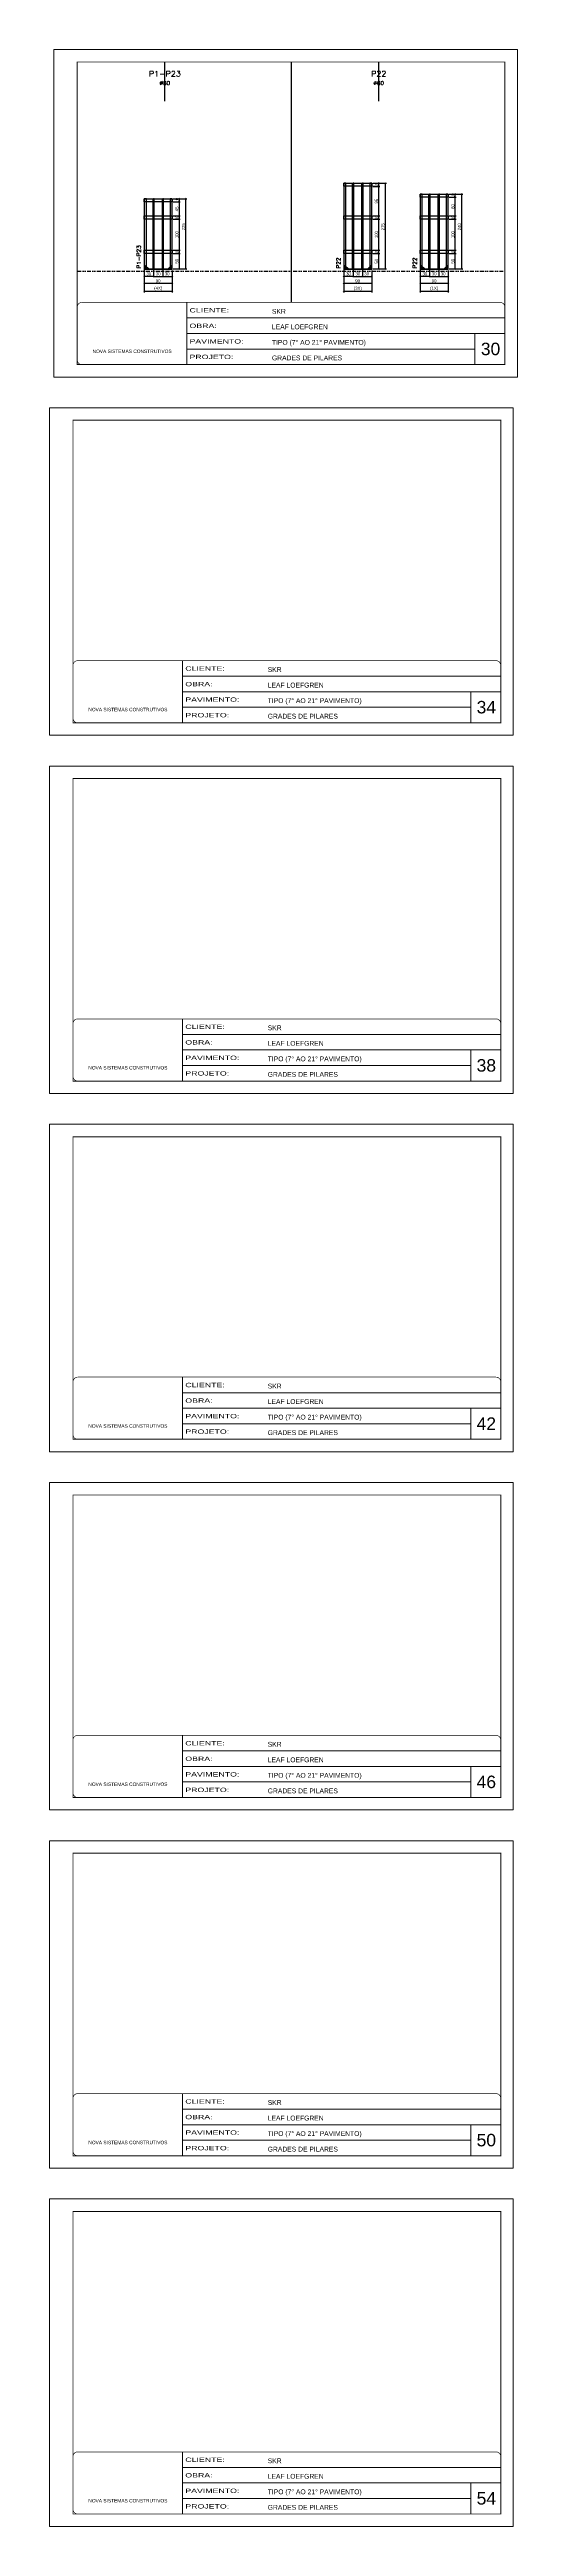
# Model space of a CAD drawing. Extents: x 14400 to 27878, y -21631 to 6985.
# Drawn here: x 15998 to 17497, y -8997 to -1055 of the extents above; entities that cross this region are included whole.
import ezdxf
from ezdxf.enums import TextEntityAlignment as Align

# ---------------------------------------------------------------- set-up
doc = ezdxf.new("R2010")
doc.units = 0
for name, pattern in [('CONTINUO', [0]), ('DASHED', [0.75, 0.5, -0.25]), ('DIVIDE2', [0.625, 0.25, -0.125, 0, -0.125, 0, -0.125]), ('HIDDEN', [0.375, 0.25, -0.125])]:
    doc.linetypes.add(name, pattern=pattern)
for name, color, linetype, lineweight in [('CARIMBO', 255, 'Continuous', 9), ('Folhas', 255, 'Continuous', 9), ('Madeira', 126, 'Continuous', 18), ('Sarr 2.2x7', 40, 'Continuous', 9), ('SARRAFO DE PRESSAO', 251, 'DASHED', 9), ('Texto Seção', 7, 'Continuous', 15)]:
    doc.layers.add(name, color=color, linetype=linetype, lineweight=lineweight)
for name, color, linetype in [('COTA', 241, 'Continuous'), ('Nível', 160, 'Continuous'), ('SARR_2.2x10', 60, 'Continuous'), ('SARR_3.5x7', 81, 'Continuous'), ('SARR_7x7', 40, 'Continuous'), ('Texto de Titulo', 7, 'Continuous'), ('Texto Qtd Sarr', 242, 'Continuous')]:
    doc.layers.add(name, color=color, linetype=linetype)
doc.styles.add('ARIAL', font='arial.ttf')
doc.styles.add('COTA TECNICA', font='techl___.ttf', dxfattribs={"height": 10})
doc.styles.add('REGUA-120', font='ROMANS.shx', dxfattribs={"height": 15})
doc.styles.add('ROMANS', font='romans.shx')
doc.styles.add('Tecnologia', font='')
doc.styles.get('Tecnologia').set_extended_font_data('Forgotten Futurist')
doc.dimstyles.new('PAINEL', dxfattribs={"dimtxt": 10, "dimasz": 3, "dimexe": 3, "dimexo": 3, "dimgap": 3, "dimtad": 1, "dimdec": 1, "dimzin": 12, "dimdsep": 46, "dimtxsty": 'COTA TECNICA', "dimblk1": 'OBLIQUE', "dimblk2": 'OBLIQUE', "dimsah": 1, "dimcen": 0.9, "dimclrd": 4, "dimclre": 4, "dimclrt": 240, "dimadec": 1, "dimazin": 3, "dimtfac": 1, "dimtdec": 1, "dimtmove": 0, "dimatfit": 3, "dimfxl": 1, "dimtolj": 1, "dimtzin": 12, "dimarcsym": 0})

# ---------------------------------------------------------------- blocks, each defined once
blk = doc.blocks.new('9999999999')
at = {"color": 30, "linetype": 'CONTINUO'}
for p, q in [((98564.6, 34230.2), (98564.6, 34429.4)), ((98564.6, 34379.6), (99584, 34379.6)), ((98564.6, 34329.8), (99488, 34329.8)), ((99584, 34329.8), (99488, 34329.8)), ((99488, 34329.8), (99488, 34230.2)), ((98564.6, 34280), (99488, 34280))]:
    blk.add_line(p, q, dxfattribs=at)
at = {"color": 30, "linetype": 'CONTINUO', "const_width": 2}
blk.add_lwpolyline([(99584, 34230.2), (99584, 34414.4, 0.414214), (99569, 34429.4), (98229, 34429.4, 0.414214), (98214, 34414.4), (98214, 34245.2, 0.414214), (98229, 34230.2), (99584, 34230.2)], format="xyb", dxfattribs=at)
at = {"layer": 'Folhas'}
blk.add_lwpolyline([(98139, 34190.2), (99624, 34190.2), (99624, 35240.2), (98139, 35240.2)], close=True, dxfattribs=at)
at = {"layer": 'Folhas', "color": 30, "const_width": 3}
blk.add_lwpolyline([(98214, 34230.2), (99584, 34230.2), (99584, 35200.2), (98214, 35200.2)], close=True, dxfattribs=at)
at = {"color": 7, "linetype": 'Continuous', "ltscale": 5, "style": 'ARIAL'}
for s, height, p in [('SKR', 15.48, (98837.7, 34393.1)), ('TIPO (7° AO 21° PAVIMENTO)', 15.483, (98837.7, 34293.5)), ('LEAF LOEFGREN', 15.483, (98837.7, 34343.3)), ('NOVA SISTEMAS CONSTRUTIVOS', 11.059, (98263.2, 34267.2)), ('GRADES DE PILARES', 15.483, (98837.7, 34243.7))]:
    blk.add_text(s, height=height, dxfattribs=at).set_placement(p)
at = {"layer": 'Folhas', "color": 7, "style": 'Tecnologia', "width": 1.5}
for s, p in [('CLIENTE:', (98573.7, 34397.2)), ('OBRA:', (98573.7, 34347.3)), ('PAVIMENTO:', (98573.7, 34297.5)), ('PROJETO:', (98573.7, 34247.7))]:
    blk.add_text(s, height=14, dxfattribs=at).set_placement(p)
blk = doc.blocks.new('_Oblique')
at = {"color": 0, "linetype": 'ByBlock', "lineweight": -2}
blk.add_line((-0.5, -0.5), (0.5, 0.5), dxfattribs=at)
blk = doc.blocks.new('*D7386')
at = {"layer": 'COTA', "color": 4, "lineweight": -2, "transparency": 16777216}
for p, q in [((16301.5, -1777), (16301.5, -1808.2)), ((16391.5, -1805.2), (16301.5, -1805.2)), ((16391.5, -1777), (16391.5, -1808.2))]:
    blk.add_line(p, q, dxfattribs=at)
at = {"layer": 'Defpoints', "color": 0, "transparency": 16777216}
for p in [(16301.5, -1774), (16301.5, -1805.2), (16391.5, -1774)]:
    blk.add_point(p, dxfattribs=at)
at = {"layer": 'COTA', "color": 4, "lineweight": -2, "transparency": 16777216, "xscale": 3, "yscale": 3, "zscale": 3, "rotation": 180}
blk.add_blockref('_Oblique', (16301.5, -1805.2), dxfattribs=at)
at = {"layer": 'COTA', "color": 4, "lineweight": -2, "transparency": 16777216, "xscale": 3, "yscale": 3, "zscale": 3}
blk.add_blockref('_Oblique', (16391.5, -1805.2), dxfattribs=at)
at = {"layer": 'COTA', "color": 240, "transparency": 16777216, "insert": (16346, -1797.1), "char_height": 10, "attachment_point": 5, "style": 'COTA TECNICA'}
blk.add_mtext('\\A1;90', dxfattribs=at)
blk = doc.blocks.new('*D7387')
at = {"layer": 'COTA', "color": 4, "lineweight": -2, "transparency": 16777216}
for p, q in [((16301.5, -1761.8), (16301.5, -1785.5)), ((16331.5, -1782.5), (16301.5, -1782.5)), ((16331.5, -1761.8), (16331.5, -1785.5))]:
    blk.add_line(p, q, dxfattribs=at)
at = {"layer": 'Defpoints', "color": 0, "transparency": 16777216}
for p in [(16301.5, -1758.8), (16301.5, -1782.5), (16331.5, -1758.8)]:
    blk.add_point(p, dxfattribs=at)
at = {"layer": 'COTA', "color": 4, "lineweight": -2, "transparency": 16777216, "xscale": 3, "yscale": 3, "zscale": 3, "rotation": 180}
blk.add_blockref('_Oblique', (16301.5, -1782.5), dxfattribs=at)
at = {"layer": 'COTA', "color": 4, "lineweight": -2, "transparency": 16777216, "xscale": 3, "yscale": 3, "zscale": 3}
blk.add_blockref('_Oblique', (16331.5, -1782.5), dxfattribs=at)
at = {"layer": 'COTA', "color": 240, "transparency": 16777216, "insert": (16316.5, -1774.3), "char_height": 10, "attachment_point": 5, "style": 'COTA TECNICA'}
blk.add_mtext('\\A1;30', dxfattribs=at)
blk = doc.blocks.new('*D7388')
at = {"layer": 'COTA', "color": 4, "lineweight": -2, "transparency": 16777216}
for p, q in [((16361.5, -1761.8), (16361.5, -1785.5)), ((16361.5, -1782.5), (16391.5, -1782.5)), ((16391.5, -1764), (16391.5, -1785.5))]:
    blk.add_line(p, q, dxfattribs=at)
at = {"layer": 'Defpoints', "color": 0, "transparency": 16777216}
for p in [(16361.5, -1758.8), (16391.5, -1761), (16391.5, -1782.5)]:
    blk.add_point(p, dxfattribs=at)
at = {"layer": 'COTA', "color": 4, "lineweight": -2, "transparency": 16777216, "xscale": 3, "yscale": 3, "zscale": 3, "rotation": 180}
blk.add_blockref('_Oblique', (16361.5, -1782.5), dxfattribs=at)
at = {"layer": 'COTA', "color": 4, "lineweight": -2, "transparency": 16777216, "xscale": 3, "yscale": 3, "zscale": 3}
blk.add_blockref('_Oblique', (16391.5, -1782.5), dxfattribs=at)
at = {"layer": 'COTA', "color": 240, "transparency": 16777216, "insert": (16375, -1774.3), "char_height": 10, "attachment_point": 5, "style": 'COTA TECNICA'}
blk.add_mtext('\\A1;30', dxfattribs=at)
blk = doc.blocks.new('*D7389')
at = {"layer": 'COTA', "color": 4, "lineweight": -2, "transparency": 16777216}
for p, q in [((16394.5, -1708.8), (16417.2, -1708.8)), ((16414.2, -1758.8), (16414.2, -1708.8)), ((16394.5, -1758.8), (16417.2, -1758.8))]:
    blk.add_line(p, q, dxfattribs=at)
at = {"layer": 'Defpoints', "color": 0, "transparency": 16777216}
for p in [(16391.5, -1708.8), (16414.2, -1708.8), (16391.5, -1758.8)]:
    blk.add_point(p, dxfattribs=at)
at = {"layer": 'COTA', "color": 4, "lineweight": -2, "transparency": 16777216, "xscale": 3, "yscale": 3, "zscale": 3}
for p, rotation in [((16414.2, -1708.8), 90), ((16414.2, -1758.8), 270)]:
    blk.add_blockref('_Oblique', p, dxfattribs=dict(at, rotation=rotation))
at = {"layer": 'COTA', "color": 240, "transparency": 16777216, "insert": (16406.1, -1733.8), "char_height": 10, "attachment_point": 5, "rotation": 90, "style": 'COTA TECNICA'}
blk.add_mtext('\\A1;50', dxfattribs=at)
blk = doc.blocks.new('*D7390')
at = {"layer": 'COTA', "color": 4, "lineweight": -2, "transparency": 16777216}
for p, q in [((16331.5, -1761.8), (16331.5, -1785.5)), ((16331.5, -1782.5), (16361.5, -1782.5)), ((16361.5, -1761.8), (16361.5, -1785.5))]:
    blk.add_line(p, q, dxfattribs=at)
at = {"layer": 'Defpoints', "color": 0, "transparency": 16777216}
for p in [(16331.5, -1758.8), (16361.5, -1758.8), (16361.5, -1782.5)]:
    blk.add_point(p, dxfattribs=at)
at = {"layer": 'COTA', "color": 4, "lineweight": -2, "transparency": 16777216, "xscale": 3, "yscale": 3, "zscale": 3, "rotation": 180}
blk.add_blockref('_Oblique', (16331.5, -1782.5), dxfattribs=at)
at = {"layer": 'COTA', "color": 4, "lineweight": -2, "transparency": 16777216, "xscale": 3, "yscale": 3, "zscale": 3}
blk.add_blockref('_Oblique', (16361.5, -1782.5), dxfattribs=at)
at = {"layer": 'COTA', "color": 240, "transparency": 16777216, "insert": (16346.5, -1774.3), "char_height": 10, "attachment_point": 5, "style": 'COTA TECNICA'}
blk.add_mtext('\\A1;30', dxfattribs=at)
blk = doc.blocks.new('*D7391')
at = {"layer": 'COTA', "color": 4, "lineweight": -2, "transparency": 16777216}
for p, q in [((16394.5, -1698.8), (16417.2, -1698.8)), ((16394.5, -1708.8), (16417.2, -1708.8)), ((16414.2, -1708.8), (16414.2, -1698.8))]:
    blk.add_line(p, q, dxfattribs=at)
at = {"layer": 'Defpoints', "color": 0, "transparency": 16777216}
for p in [(16391.5, -1698.8), (16391.5, -1708.8), (16414.2, -1698.8)]:
    blk.add_point(p, dxfattribs=at)
at = {"layer": 'COTA', "color": 4, "lineweight": -2, "transparency": 16777216, "xscale": 3, "yscale": 3, "zscale": 3}
for p, rotation in [((16414.2, -1698.8), 90), ((16414.2, -1708.8), 270)]:
    blk.add_blockref('_Oblique', p, dxfattribs=dict(at, rotation=rotation))
at = {"layer": 'COTA', "color": 240, "transparency": 16777216, "insert": (16406.1, -1703.8), "char_height": 10, "attachment_point": 5, "rotation": 90, "style": 'COTA TECNICA'}
blk.add_mtext('\\A1;10', dxfattribs=at)
blk = doc.blocks.new('*D7392')
at = {"layer": 'COTA', "color": 4, "lineweight": -2, "transparency": 16777216}
for p, q in [((16394.5, -1598.8), (16417.2, -1598.8)), ((16414.2, -1698.8), (16414.2, -1598.8)), ((16394.5, -1698.8), (16417.2, -1698.8))]:
    blk.add_line(p, q, dxfattribs=at)
at = {"layer": 'Defpoints', "color": 0, "transparency": 16777216}
for p in [(16391.5, -1598.8), (16414.2, -1598.8), (16391.5, -1698.8)]:
    blk.add_point(p, dxfattribs=at)
at = {"layer": 'COTA', "color": 4, "lineweight": -2, "transparency": 16777216, "xscale": 3, "yscale": 3, "zscale": 3}
for p, rotation in [((16414.2, -1598.8), 90), ((16414.2, -1698.8), 270)]:
    blk.add_blockref('_Oblique', p, dxfattribs=dict(at, rotation=rotation))
at = {"layer": 'COTA', "color": 240, "transparency": 16777216, "insert": (16406.1, -1648.8), "char_height": 10, "attachment_point": 5, "rotation": 90, "style": 'COTA TECNICA'}
blk.add_mtext('\\A1;100', dxfattribs=at)
blk = doc.blocks.new('*D7393')
at = {"layer": 'COTA', "color": 4, "lineweight": -2, "transparency": 16777216}
for p, q in [((16394.5, -1588.8), (16417.2, -1588.8)), ((16394.5, -1598.8), (16417.2, -1598.8)), ((16414.2, -1598.8), (16414.2, -1588.8))]:
    blk.add_line(p, q, dxfattribs=at)
at = {"layer": 'Defpoints', "color": 0, "transparency": 16777216}
for p in [(16391.5, -1588.8), (16391.5, -1598.8), (16414.2, -1588.8)]:
    blk.add_point(p, dxfattribs=at)
at = {"layer": 'COTA', "color": 4, "lineweight": -2, "transparency": 16777216, "xscale": 3, "yscale": 3, "zscale": 3}
for p, rotation in [((16414.2, -1588.8), 90), ((16414.2, -1598.8), 270)]:
    blk.add_blockref('_Oblique', p, dxfattribs=dict(at, rotation=rotation))
at = {"layer": 'COTA', "color": 240, "transparency": 16777216, "insert": (16406.1, -1593.8), "char_height": 10, "attachment_point": 5, "rotation": 90, "style": 'COTA TECNICA'}
blk.add_mtext('\\A1;10', dxfattribs=at)
blk = doc.blocks.new('*D7394')
at = {"layer": 'COTA', "color": 4, "lineweight": -2, "transparency": 16777216}
for p, q in [((16394.5, -1543.9), (16417.2, -1543.9)), ((16414.2, -1588.8), (16414.2, -1543.9)), ((16394.5, -1588.8), (16417.2, -1588.8))]:
    blk.add_line(p, q, dxfattribs=at)
at = {"layer": 'Defpoints', "color": 0, "transparency": 16777216}
for p in [(16391.5, -1543.9), (16414.2, -1543.9), (16391.5, -1588.8)]:
    blk.add_point(p, dxfattribs=at)
at = {"layer": 'COTA', "color": 4, "lineweight": -2, "transparency": 16777216, "xscale": 3, "yscale": 3, "zscale": 3}
for p, rotation in [((16414.2, -1543.9), 90), ((16414.2, -1588.8), 270)]:
    blk.add_blockref('_Oblique', p, dxfattribs=dict(at, rotation=rotation))
at = {"layer": 'COTA', "color": 240, "transparency": 16777216, "insert": (16406.1, -1566.3), "char_height": 10, "attachment_point": 5, "rotation": 90, "style": 'COTA TECNICA'}
blk.add_mtext('\\A1;45', dxfattribs=at)
blk = doc.blocks.new('*D7395')
at = {"layer": 'COTA', "color": 4, "lineweight": -2, "transparency": 16777216}
for p, q in [((16394.5, -1533.8), (16417.2, -1533.8)), ((16394.5, -1543.8), (16417.2, -1543.8)), ((16414.2, -1543.8), (16414.2, -1533.8))]:
    blk.add_line(p, q, dxfattribs=at)
at = {"layer": 'Defpoints', "color": 0, "transparency": 16777216}
for p in [(16391.5, -1533.8), (16391.5, -1543.8), (16414.2, -1533.8)]:
    blk.add_point(p, dxfattribs=at)
at = {"layer": 'COTA', "color": 4, "lineweight": -2, "transparency": 16777216, "xscale": 3, "yscale": 3, "zscale": 3}
for p, rotation in [((16414.2, -1533.8), 90), ((16414.2, -1543.8), 270)]:
    blk.add_blockref('_Oblique', p, dxfattribs=dict(at, rotation=rotation))
at = {"layer": 'COTA', "color": 240, "transparency": 16777216, "insert": (16406.1, -1538.8), "char_height": 10, "attachment_point": 5, "rotation": 90, "style": 'COTA TECNICA'}
blk.add_mtext('\\A1;10', dxfattribs=at)
blk = doc.blocks.new('*D7396')
at = {"layer": 'COTA', "color": 4, "lineweight": -2, "transparency": 16777216}
for p, q in [((16394.5, -1533.9), (16438.4, -1533.9)), ((16435.4, -1758.9), (16435.4, -1533.9)), ((16394.5, -1758.9), (16438.4, -1758.9))]:
    blk.add_line(p, q, dxfattribs=at)
at = {"layer": 'Defpoints', "color": 0, "transparency": 16777216}
for p in [(16391.5, -1533.9), (16435.4, -1533.9), (16391.5, -1758.9)]:
    blk.add_point(p, dxfattribs=at)
at = {"layer": 'COTA', "color": 4, "lineweight": -2, "transparency": 16777216, "xscale": 3, "yscale": 3, "zscale": 3}
for p, rotation in [((16435.4, -1533.9), 90), ((16435.4, -1758.9), 270)]:
    blk.add_blockref('_Oblique', p, dxfattribs=dict(at, rotation=rotation))
at = {"layer": 'COTA', "color": 240, "transparency": 16777216, "insert": (16427.3, -1623.6), "char_height": 10, "attachment_point": 5, "rotation": 90, "style": 'COTA TECNICA'}
blk.add_mtext('\\A1;225', dxfattribs=at)
blk = doc.blocks.new('titulo1')
at = {"layer": 'Defpoints', "color": 252, "linetype": 'HIDDEN', "ltscale": 2}
blk.add_line((0, 0), (0, 125), dxfattribs=at)
at = {"layer": 'Defpoints', "style": 'ROMANS', "oblique": 15}
blk.add_attdef('FOLHA', text='', height=10, dxfattribs=at).set_placement((0, 15.6), align=Align.MIDDLE_CENTER)
at = {"layer": 'Texto Qtd Sarr', "color": 3, "style": 'ROMANS', "oblique": 15}
for tag, height, p in [('TITULO', 17, (0, 71.4)), ('SEÇÃO', 12, (0, 41.5))]:
    blk.add_attdef(tag, text='', height=height, dxfattribs=at).set_placement(p, align=Align.MIDDLE_CENTER)
blk = doc.blocks.new('*D7397')
at = {"layer": 'COTA', "color": 4, "lineweight": -2, "transparency": 16777216}
for p, q in [((16301.5, -1764), (16301.5, -1834.2)), ((16391.5, -1764), (16391.5, -1834.2)), ((16391.5, -1831.2), (16301.5, -1831.2))]:
    blk.add_line(p, q, dxfattribs=at)
at = {"layer": 'Defpoints', "color": 0, "transparency": 16777216}
for p in [(16301.5, -1761), (16391.5, -1761), (16301.5, -1831.2)]:
    blk.add_point(p, dxfattribs=at)
at = {"layer": 'COTA', "color": 4, "lineweight": -2, "transparency": 16777216, "xscale": 3, "yscale": 3, "zscale": 3, "rotation": 180}
blk.add_blockref('_Oblique', (16301.5, -1831.2), dxfattribs=at)
at = {"layer": 'COTA', "color": 4, "lineweight": -2, "transparency": 16777216, "xscale": 3, "yscale": 3, "zscale": 3}
blk.add_blockref('_Oblique', (16391.5, -1831.2), dxfattribs=at)
at = {"layer": 'COTA', "color": 240, "transparency": 16777216, "insert": (16346.5, -1822), "char_height": 10, "attachment_point": 5, "style": 'COTA TECNICA'}
blk.add_mtext('\\A1;(4X)', dxfattribs=at)
blk = doc.blocks.new('*D7398')
at = {"layer": 'COTA', "color": 4, "lineweight": -2, "transparency": 16777216}
for p, q in [((16940.7, -1777), (16940.7, -1808.2)), ((17030.7, -1805.2), (16940.7, -1805.2)), ((17030.7, -1777), (17030.7, -1808.2))]:
    blk.add_line(p, q, dxfattribs=at)
at = {"layer": 'Defpoints', "color": 0, "transparency": 16777216}
for p in [(16940.7, -1774), (16940.7, -1805.2), (17030.7, -1774)]:
    blk.add_point(p, dxfattribs=at)
at = {"layer": 'COTA', "color": 4, "lineweight": -2, "transparency": 16777216, "xscale": 3, "yscale": 3, "zscale": 3, "rotation": 180}
blk.add_blockref('_Oblique', (16940.7, -1805.2), dxfattribs=at)
at = {"layer": 'COTA', "color": 4, "lineweight": -2, "transparency": 16777216, "xscale": 3, "yscale": 3, "zscale": 3}
blk.add_blockref('_Oblique', (17030.7, -1805.2), dxfattribs=at)
at = {"layer": 'COTA', "color": 240, "transparency": 16777216, "insert": (16985.2, -1797.1), "char_height": 10, "attachment_point": 5, "style": 'COTA TECNICA'}
blk.add_mtext('\\A1;90', dxfattribs=at)
blk = doc.blocks.new('*D7399')
at = {"layer": 'COTA', "color": 4, "lineweight": -2, "transparency": 16777216}
for p, q in [((16940.7, -1761.8), (16940.7, -1785.5)), ((16970.7, -1782.5), (16940.7, -1782.5)), ((16970.7, -1761.8), (16970.7, -1785.5))]:
    blk.add_line(p, q, dxfattribs=at)
at = {"layer": 'Defpoints', "color": 0, "transparency": 16777216}
for p in [(16940.7, -1758.8), (16940.7, -1782.5), (16970.7, -1758.8)]:
    blk.add_point(p, dxfattribs=at)
at = {"layer": 'COTA', "color": 4, "lineweight": -2, "transparency": 16777216, "xscale": 3, "yscale": 3, "zscale": 3, "rotation": 180}
blk.add_blockref('_Oblique', (16940.7, -1782.5), dxfattribs=at)
at = {"layer": 'COTA', "color": 4, "lineweight": -2, "transparency": 16777216, "xscale": 3, "yscale": 3, "zscale": 3}
blk.add_blockref('_Oblique', (16970.7, -1782.5), dxfattribs=at)
at = {"layer": 'COTA', "color": 240, "transparency": 16777216, "insert": (16955.7, -1774.3), "char_height": 10, "attachment_point": 5, "style": 'COTA TECNICA'}
blk.add_mtext('\\A1;30', dxfattribs=at)
blk = doc.blocks.new('*D7400')
at = {"layer": 'COTA', "color": 4, "lineweight": -2, "transparency": 16777216}
for p, q in [((17000.7, -1761.8), (17000.7, -1785.5)), ((17000.7, -1782.5), (17030.7, -1782.5)), ((17030.7, -1764), (17030.7, -1785.5))]:
    blk.add_line(p, q, dxfattribs=at)
at = {"layer": 'Defpoints', "color": 0, "transparency": 16777216}
for p in [(17000.7, -1758.8), (17030.7, -1761), (17030.7, -1782.5)]:
    blk.add_point(p, dxfattribs=at)
at = {"layer": 'COTA', "color": 4, "lineweight": -2, "transparency": 16777216, "xscale": 3, "yscale": 3, "zscale": 3, "rotation": 180}
blk.add_blockref('_Oblique', (17000.7, -1782.5), dxfattribs=at)
at = {"layer": 'COTA', "color": 4, "lineweight": -2, "transparency": 16777216, "xscale": 3, "yscale": 3, "zscale": 3}
blk.add_blockref('_Oblique', (17030.7, -1782.5), dxfattribs=at)
at = {"layer": 'COTA', "color": 240, "transparency": 16777216, "insert": (17014.2, -1774.3), "char_height": 10, "attachment_point": 5, "style": 'COTA TECNICA'}
blk.add_mtext('\\A1;30', dxfattribs=at)
blk = doc.blocks.new('*D7401')
at = {"layer": 'COTA', "color": 4, "lineweight": -2, "transparency": 16777216}
for p, q in [((17033.7, -1708.8), (17056.4, -1708.8)), ((17053.4, -1758.8), (17053.4, -1708.8)), ((17033.7, -1758.8), (17056.4, -1758.8))]:
    blk.add_line(p, q, dxfattribs=at)
at = {"layer": 'Defpoints', "color": 0, "transparency": 16777216}
for p in [(17030.7, -1708.8), (17053.4, -1708.8), (17030.7, -1758.8)]:
    blk.add_point(p, dxfattribs=at)
at = {"layer": 'COTA', "color": 4, "lineweight": -2, "transparency": 16777216, "xscale": 3, "yscale": 3, "zscale": 3}
for p, rotation in [((17053.4, -1708.8), 90), ((17053.4, -1758.8), 270)]:
    blk.add_blockref('_Oblique', p, dxfattribs=dict(at, rotation=rotation))
at = {"layer": 'COTA', "color": 240, "transparency": 16777216, "insert": (17045.3, -1733.8), "char_height": 10, "attachment_point": 5, "rotation": 90, "style": 'COTA TECNICA'}
blk.add_mtext('\\A1;50', dxfattribs=at)
blk = doc.blocks.new('*D7402')
at = {"layer": 'COTA', "color": 4, "lineweight": -2, "transparency": 16777216}
for p, q in [((16970.7, -1761.8), (16970.7, -1785.5)), ((16970.7, -1782.5), (17000.7, -1782.5)), ((17000.7, -1761.8), (17000.7, -1785.5))]:
    blk.add_line(p, q, dxfattribs=at)
at = {"layer": 'Defpoints', "color": 0, "transparency": 16777216}
for p in [(16970.7, -1758.8), (17000.7, -1758.8), (17000.7, -1782.5)]:
    blk.add_point(p, dxfattribs=at)
at = {"layer": 'COTA', "color": 4, "lineweight": -2, "transparency": 16777216, "xscale": 3, "yscale": 3, "zscale": 3, "rotation": 180}
blk.add_blockref('_Oblique', (16970.7, -1782.5), dxfattribs=at)
at = {"layer": 'COTA', "color": 4, "lineweight": -2, "transparency": 16777216, "xscale": 3, "yscale": 3, "zscale": 3}
blk.add_blockref('_Oblique', (17000.7, -1782.5), dxfattribs=at)
at = {"layer": 'COTA', "color": 240, "transparency": 16777216, "insert": (16985.7, -1774.3), "char_height": 10, "attachment_point": 5, "style": 'COTA TECNICA'}
blk.add_mtext('\\A1;30', dxfattribs=at)
blk = doc.blocks.new('*D7403')
at = {"layer": 'COTA', "color": 4, "lineweight": -2, "transparency": 16777216}
for p, q in [((17033.7, -1698.8), (17056.4, -1698.8)), ((17033.7, -1708.8), (17056.4, -1708.8)), ((17053.4, -1708.8), (17053.4, -1698.8))]:
    blk.add_line(p, q, dxfattribs=at)
at = {"layer": 'Defpoints', "color": 0, "transparency": 16777216}
for p in [(17030.7, -1698.8), (17030.7, -1708.8), (17053.4, -1698.8)]:
    blk.add_point(p, dxfattribs=at)
at = {"layer": 'COTA', "color": 4, "lineweight": -2, "transparency": 16777216, "xscale": 3, "yscale": 3, "zscale": 3}
for p, rotation in [((17053.4, -1698.8), 90), ((17053.4, -1708.8), 270)]:
    blk.add_blockref('_Oblique', p, dxfattribs=dict(at, rotation=rotation))
at = {"layer": 'COTA', "color": 240, "transparency": 16777216, "insert": (17045.3, -1703.8), "char_height": 10, "attachment_point": 5, "rotation": 90, "style": 'COTA TECNICA'}
blk.add_mtext('\\A1;10', dxfattribs=at)
blk = doc.blocks.new('*D7404')
at = {"layer": 'COTA', "color": 4, "lineweight": -2, "transparency": 16777216}
for p, q in [((17033.7, -1598.8), (17056.4, -1598.8)), ((17053.4, -1698.8), (17053.4, -1598.8)), ((17033.7, -1698.8), (17056.4, -1698.8))]:
    blk.add_line(p, q, dxfattribs=at)
at = {"layer": 'Defpoints', "color": 0, "transparency": 16777216}
for p in [(17030.7, -1598.8), (17053.4, -1598.8), (17030.7, -1698.8)]:
    blk.add_point(p, dxfattribs=at)
at = {"layer": 'COTA', "color": 4, "lineweight": -2, "transparency": 16777216, "xscale": 3, "yscale": 3, "zscale": 3}
for p, rotation in [((17053.4, -1598.8), 90), ((17053.4, -1698.8), 270)]:
    blk.add_blockref('_Oblique', p, dxfattribs=dict(at, rotation=rotation))
at = {"layer": 'COTA', "color": 240, "transparency": 16777216, "insert": (17045.3, -1648.8), "char_height": 10, "attachment_point": 5, "rotation": 90, "style": 'COTA TECNICA'}
blk.add_mtext('\\A1;100', dxfattribs=at)
blk = doc.blocks.new('*D7405')
at = {"layer": 'COTA', "color": 4, "lineweight": -2, "transparency": 16777216}
for p, q in [((17033.7, -1588.8), (17056.4, -1588.8)), ((17033.7, -1598.8), (17056.4, -1598.8)), ((17053.4, -1598.8), (17053.4, -1588.8))]:
    blk.add_line(p, q, dxfattribs=at)
at = {"layer": 'Defpoints', "color": 0, "transparency": 16777216}
for p in [(17030.7, -1588.8), (17030.7, -1598.8), (17053.4, -1588.8)]:
    blk.add_point(p, dxfattribs=at)
at = {"layer": 'COTA', "color": 4, "lineweight": -2, "transparency": 16777216, "xscale": 3, "yscale": 3, "zscale": 3}
for p, rotation in [((17053.4, -1588.8), 90), ((17053.4, -1598.8), 270)]:
    blk.add_blockref('_Oblique', p, dxfattribs=dict(at, rotation=rotation))
at = {"layer": 'COTA', "color": 240, "transparency": 16777216, "insert": (17045.3, -1593.8), "char_height": 10, "attachment_point": 5, "rotation": 90, "style": 'COTA TECNICA'}
blk.add_mtext('\\A1;10', dxfattribs=at)
blk = doc.blocks.new('*D7406')
at = {"layer": 'COTA', "color": 4, "lineweight": -2, "transparency": 16777216}
for p, q in [((17033.7, -1493.9), (17056.4, -1493.9)), ((17053.4, -1588.8), (17053.4, -1493.9)), ((17033.7, -1588.8), (17056.4, -1588.8))]:
    blk.add_line(p, q, dxfattribs=at)
at = {"layer": 'Defpoints', "color": 0, "transparency": 16777216}
for p in [(17030.7, -1493.9), (17053.4, -1493.9), (17030.7, -1588.8)]:
    blk.add_point(p, dxfattribs=at)
at = {"layer": 'COTA', "color": 4, "lineweight": -2, "transparency": 16777216, "xscale": 3, "yscale": 3, "zscale": 3}
for p, rotation in [((17053.4, -1493.9), 90), ((17053.4, -1588.8), 270)]:
    blk.add_blockref('_Oblique', p, dxfattribs=dict(at, rotation=rotation))
at = {"layer": 'COTA', "color": 240, "transparency": 16777216, "insert": (17045.3, -1541.3), "char_height": 10, "attachment_point": 5, "rotation": 90, "style": 'COTA TECNICA'}
blk.add_mtext('\\A1;95', dxfattribs=at)
blk = doc.blocks.new('*D7407')
at = {"layer": 'COTA', "color": 4, "lineweight": -2, "transparency": 16777216}
for p, q in [((17033.7, -1483.8), (17056.4, -1483.8)), ((17033.7, -1493.8), (17056.4, -1493.8)), ((17053.4, -1493.8), (17053.4, -1483.8))]:
    blk.add_line(p, q, dxfattribs=at)
at = {"layer": 'Defpoints', "color": 0, "transparency": 16777216}
for p in [(17030.7, -1483.8), (17030.7, -1493.8), (17053.4, -1483.8)]:
    blk.add_point(p, dxfattribs=at)
at = {"layer": 'COTA', "color": 4, "lineweight": -2, "transparency": 16777216, "xscale": 3, "yscale": 3, "zscale": 3}
for p, rotation in [((17053.4, -1483.8), 90), ((17053.4, -1493.8), 270)]:
    blk.add_blockref('_Oblique', p, dxfattribs=dict(at, rotation=rotation))
at = {"layer": 'COTA', "color": 240, "transparency": 16777216, "insert": (17045.3, -1488.8), "char_height": 10, "attachment_point": 5, "rotation": 90, "style": 'COTA TECNICA'}
blk.add_mtext('\\A1;10', dxfattribs=at)
blk = doc.blocks.new('*D7408')
at = {"layer": 'COTA', "color": 4, "lineweight": -2, "transparency": 16777216}
for p, q in [((17033.7, -1483.9), (17077.7, -1483.9)), ((17074.7, -1758.9), (17074.7, -1483.9)), ((17033.7, -1758.9), (17077.7, -1758.9))]:
    blk.add_line(p, q, dxfattribs=at)
at = {"layer": 'Defpoints', "color": 0, "transparency": 16777216}
for p in [(17030.7, -1483.9), (17074.7, -1483.9), (17030.7, -1758.9)]:
    blk.add_point(p, dxfattribs=at)
at = {"layer": 'COTA', "color": 4, "lineweight": -2, "transparency": 16777216, "xscale": 3, "yscale": 3, "zscale": 3}
for p, rotation in [((17074.7, -1483.9), 90), ((17074.7, -1758.9), 270)]:
    blk.add_blockref('_Oblique', p, dxfattribs=dict(at, rotation=rotation))
at = {"layer": 'COTA', "color": 240, "transparency": 16777216, "insert": (17066.5, -1623.6), "char_height": 10, "attachment_point": 5, "rotation": 90, "style": 'COTA TECNICA'}
blk.add_mtext('\\A1;275', dxfattribs=at)
blk = doc.blocks.new('*D7409')
at = {"layer": 'COTA', "color": 4, "lineweight": -2, "transparency": 16777216}
for p, q in [((16940.7, -1764), (16940.7, -1834.2)), ((17030.7, -1764), (17030.7, -1834.2)), ((17030.7, -1831.2), (16940.7, -1831.2))]:
    blk.add_line(p, q, dxfattribs=at)
at = {"layer": 'Defpoints', "color": 0, "transparency": 16777216}
for p in [(16940.7, -1761), (17030.7, -1761), (16940.7, -1831.2)]:
    blk.add_point(p, dxfattribs=at)
at = {"layer": 'COTA', "color": 4, "lineweight": -2, "transparency": 16777216, "xscale": 3, "yscale": 3, "zscale": 3, "rotation": 180}
blk.add_blockref('_Oblique', (16940.7, -1831.2), dxfattribs=at)
at = {"layer": 'COTA', "color": 4, "lineweight": -2, "transparency": 16777216, "xscale": 3, "yscale": 3, "zscale": 3}
blk.add_blockref('_Oblique', (17030.7, -1831.2), dxfattribs=at)
at = {"layer": 'COTA', "color": 240, "transparency": 16777216, "insert": (16985.7, -1822), "char_height": 10, "attachment_point": 5, "style": 'COTA TECNICA'}
blk.add_mtext('\\A1;(3X)', dxfattribs=at)
blk = doc.blocks.new('*D7410')
at = {"layer": 'COTA', "color": 4, "lineweight": -2, "transparency": 16777216}
for p, q in [((17185.4, -1777), (17185.4, -1808.2)), ((17275.4, -1805.2), (17185.4, -1805.2)), ((17275.4, -1777), (17275.4, -1808.2))]:
    blk.add_line(p, q, dxfattribs=at)
at = {"layer": 'Defpoints', "color": 0, "transparency": 16777216}
for p in [(17185.4, -1774), (17185.4, -1805.2), (17275.4, -1774)]:
    blk.add_point(p, dxfattribs=at)
at = {"layer": 'COTA', "color": 4, "lineweight": -2, "transparency": 16777216, "xscale": 3, "yscale": 3, "zscale": 3, "rotation": 180}
blk.add_blockref('_Oblique', (17185.4, -1805.2), dxfattribs=at)
at = {"layer": 'COTA', "color": 4, "lineweight": -2, "transparency": 16777216, "xscale": 3, "yscale": 3, "zscale": 3}
blk.add_blockref('_Oblique', (17275.4, -1805.2), dxfattribs=at)
at = {"layer": 'COTA', "color": 240, "transparency": 16777216, "insert": (17229.9, -1797.1), "char_height": 10, "attachment_point": 5, "style": 'COTA TECNICA'}
blk.add_mtext('\\A1;90', dxfattribs=at)
blk = doc.blocks.new('*D7411')
at = {"layer": 'COTA', "color": 4, "lineweight": -2, "transparency": 16777216}
for p, q in [((17185.4, -1761.8), (17185.4, -1785.5)), ((17215.4, -1782.5), (17185.4, -1782.5)), ((17215.4, -1761.8), (17215.4, -1785.5))]:
    blk.add_line(p, q, dxfattribs=at)
at = {"layer": 'Defpoints', "color": 0, "transparency": 16777216}
for p in [(17185.4, -1758.8), (17185.4, -1782.5), (17215.4, -1758.8)]:
    blk.add_point(p, dxfattribs=at)
at = {"layer": 'COTA', "color": 4, "lineweight": -2, "transparency": 16777216, "xscale": 3, "yscale": 3, "zscale": 3, "rotation": 180}
blk.add_blockref('_Oblique', (17185.4, -1782.5), dxfattribs=at)
at = {"layer": 'COTA', "color": 4, "lineweight": -2, "transparency": 16777216, "xscale": 3, "yscale": 3, "zscale": 3}
blk.add_blockref('_Oblique', (17215.4, -1782.5), dxfattribs=at)
at = {"layer": 'COTA', "color": 240, "transparency": 16777216, "insert": (17200.4, -1774.3), "char_height": 10, "attachment_point": 5, "style": 'COTA TECNICA'}
blk.add_mtext('\\A1;30', dxfattribs=at)
blk = doc.blocks.new('*D7412')
at = {"layer": 'COTA', "color": 4, "lineweight": -2, "transparency": 16777216}
for p, q in [((17245.4, -1761.8), (17245.4, -1785.5)), ((17245.4, -1782.5), (17275.4, -1782.5)), ((17275.4, -1764), (17275.4, -1785.5))]:
    blk.add_line(p, q, dxfattribs=at)
at = {"layer": 'Defpoints', "color": 0, "transparency": 16777216}
for p in [(17245.4, -1758.8), (17275.4, -1761), (17275.4, -1782.5)]:
    blk.add_point(p, dxfattribs=at)
at = {"layer": 'COTA', "color": 4, "lineweight": -2, "transparency": 16777216, "xscale": 3, "yscale": 3, "zscale": 3, "rotation": 180}
blk.add_blockref('_Oblique', (17245.4, -1782.5), dxfattribs=at)
at = {"layer": 'COTA', "color": 4, "lineweight": -2, "transparency": 16777216, "xscale": 3, "yscale": 3, "zscale": 3}
blk.add_blockref('_Oblique', (17275.4, -1782.5), dxfattribs=at)
at = {"layer": 'COTA', "color": 240, "transparency": 16777216, "insert": (17258.9, -1774.3), "char_height": 10, "attachment_point": 5, "style": 'COTA TECNICA'}
blk.add_mtext('\\A1;30', dxfattribs=at)
blk = doc.blocks.new('*D7413')
at = {"layer": 'COTA', "color": 4, "lineweight": -2, "transparency": 16777216}
for p, q in [((17278.4, -1708.8), (17301.1, -1708.8)), ((17298.1, -1758.8), (17298.1, -1708.8)), ((17278.4, -1758.8), (17301.1, -1758.8))]:
    blk.add_line(p, q, dxfattribs=at)
at = {"layer": 'Defpoints', "color": 0, "transparency": 16777216}
for p in [(17275.4, -1708.8), (17298.1, -1708.8), (17275.4, -1758.8)]:
    blk.add_point(p, dxfattribs=at)
at = {"layer": 'COTA', "color": 4, "lineweight": -2, "transparency": 16777216, "xscale": 3, "yscale": 3, "zscale": 3}
for p, rotation in [((17298.1, -1708.8), 90), ((17298.1, -1758.8), 270)]:
    blk.add_blockref('_Oblique', p, dxfattribs=dict(at, rotation=rotation))
at = {"layer": 'COTA', "color": 240, "transparency": 16777216, "insert": (17290, -1733.8), "char_height": 10, "attachment_point": 5, "rotation": 90, "style": 'COTA TECNICA'}
blk.add_mtext('\\A1;50', dxfattribs=at)
blk = doc.blocks.new('*D7414')
at = {"layer": 'COTA', "color": 4, "lineweight": -2, "transparency": 16777216}
for p, q in [((17215.4, -1761.8), (17215.4, -1785.5)), ((17215.4, -1782.5), (17245.4, -1782.5)), ((17245.4, -1761.8), (17245.4, -1785.5))]:
    blk.add_line(p, q, dxfattribs=at)
at = {"layer": 'Defpoints', "color": 0, "transparency": 16777216}
for p in [(17215.4, -1758.8), (17245.4, -1758.8), (17245.4, -1782.5)]:
    blk.add_point(p, dxfattribs=at)
at = {"layer": 'COTA', "color": 4, "lineweight": -2, "transparency": 16777216, "xscale": 3, "yscale": 3, "zscale": 3, "rotation": 180}
blk.add_blockref('_Oblique', (17215.4, -1782.5), dxfattribs=at)
at = {"layer": 'COTA', "color": 4, "lineweight": -2, "transparency": 16777216, "xscale": 3, "yscale": 3, "zscale": 3}
blk.add_blockref('_Oblique', (17245.4, -1782.5), dxfattribs=at)
at = {"layer": 'COTA', "color": 240, "transparency": 16777216, "insert": (17230.4, -1774.3), "char_height": 10, "attachment_point": 5, "style": 'COTA TECNICA'}
blk.add_mtext('\\A1;30', dxfattribs=at)
blk = doc.blocks.new('*D7415')
at = {"layer": 'COTA', "color": 4, "lineweight": -2, "transparency": 16777216}
for p, q in [((17278.4, -1698.8), (17301.1, -1698.8)), ((17278.4, -1708.8), (17301.1, -1708.8)), ((17298.1, -1708.8), (17298.1, -1698.8))]:
    blk.add_line(p, q, dxfattribs=at)
at = {"layer": 'Defpoints', "color": 0, "transparency": 16777216}
for p in [(17275.4, -1698.8), (17275.4, -1708.8), (17298.1, -1698.8)]:
    blk.add_point(p, dxfattribs=at)
at = {"layer": 'COTA', "color": 4, "lineweight": -2, "transparency": 16777216, "xscale": 3, "yscale": 3, "zscale": 3}
for p, rotation in [((17298.1, -1698.8), 90), ((17298.1, -1708.8), 270)]:
    blk.add_blockref('_Oblique', p, dxfattribs=dict(at, rotation=rotation))
at = {"layer": 'COTA', "color": 240, "transparency": 16777216, "insert": (17290, -1703.8), "char_height": 10, "attachment_point": 5, "rotation": 90, "style": 'COTA TECNICA'}
blk.add_mtext('\\A1;10', dxfattribs=at)
blk = doc.blocks.new('*D7416')
at = {"layer": 'COTA', "color": 4, "lineweight": -2, "transparency": 16777216}
for p, q in [((17278.4, -1598.8), (17301.1, -1598.8)), ((17298.1, -1698.8), (17298.1, -1598.8)), ((17278.4, -1698.8), (17301.1, -1698.8))]:
    blk.add_line(p, q, dxfattribs=at)
at = {"layer": 'Defpoints', "color": 0, "transparency": 16777216}
for p in [(17275.4, -1598.8), (17298.1, -1598.8), (17275.4, -1698.8)]:
    blk.add_point(p, dxfattribs=at)
at = {"layer": 'COTA', "color": 4, "lineweight": -2, "transparency": 16777216, "xscale": 3, "yscale": 3, "zscale": 3}
for p, rotation in [((17298.1, -1598.8), 90), ((17298.1, -1698.8), 270)]:
    blk.add_blockref('_Oblique', p, dxfattribs=dict(at, rotation=rotation))
at = {"layer": 'COTA', "color": 240, "transparency": 16777216, "insert": (17290, -1648.8), "char_height": 10, "attachment_point": 5, "rotation": 90, "style": 'COTA TECNICA'}
blk.add_mtext('\\A1;100', dxfattribs=at)
blk = doc.blocks.new('*D7417')
at = {"layer": 'COTA', "color": 4, "lineweight": -2, "transparency": 16777216}
for p, q in [((17278.4, -1588.8), (17301.1, -1588.8)), ((17278.4, -1598.8), (17301.1, -1598.8)), ((17298.1, -1598.8), (17298.1, -1588.8))]:
    blk.add_line(p, q, dxfattribs=at)
at = {"layer": 'Defpoints', "color": 0, "transparency": 16777216}
for p in [(17275.4, -1588.8), (17275.4, -1598.8), (17298.1, -1588.8)]:
    blk.add_point(p, dxfattribs=at)
at = {"layer": 'COTA', "color": 4, "lineweight": -2, "transparency": 16777216, "xscale": 3, "yscale": 3, "zscale": 3}
for p, rotation in [((17298.1, -1588.8), 90), ((17298.1, -1598.8), 270)]:
    blk.add_blockref('_Oblique', p, dxfattribs=dict(at, rotation=rotation))
at = {"layer": 'COTA', "color": 240, "transparency": 16777216, "insert": (17290, -1593.8), "char_height": 10, "attachment_point": 5, "rotation": 90, "style": 'COTA TECNICA'}
blk.add_mtext('\\A1;10', dxfattribs=at)
blk = doc.blocks.new('*D7418')
at = {"layer": 'COTA', "color": 4, "lineweight": -2, "transparency": 16777216}
for p, q in [((17278.4, -1528.9), (17301.1, -1528.9)), ((17298.1, -1588.8), (17298.1, -1528.9)), ((17278.4, -1588.8), (17301.1, -1588.8))]:
    blk.add_line(p, q, dxfattribs=at)
at = {"layer": 'Defpoints', "color": 0, "transparency": 16777216}
for p in [(17275.4, -1528.9), (17298.1, -1528.9), (17275.4, -1588.8)]:
    blk.add_point(p, dxfattribs=at)
at = {"layer": 'COTA', "color": 4, "lineweight": -2, "transparency": 16777216, "xscale": 3, "yscale": 3, "zscale": 3}
for p, rotation in [((17298.1, -1528.9), 90), ((17298.1, -1588.8), 270)]:
    blk.add_blockref('_Oblique', p, dxfattribs=dict(at, rotation=rotation))
at = {"layer": 'COTA', "color": 240, "transparency": 16777216, "insert": (17290, -1558.8), "char_height": 10, "attachment_point": 5, "rotation": 90, "style": 'COTA TECNICA'}
blk.add_mtext('\\A1;60', dxfattribs=at)
blk = doc.blocks.new('*D7419')
at = {"layer": 'COTA', "color": 4, "lineweight": -2, "transparency": 16777216}
for p, q in [((17278.4, -1518.8), (17301.1, -1518.8)), ((17278.4, -1528.8), (17301.1, -1528.8)), ((17298.1, -1528.8), (17298.1, -1518.8))]:
    blk.add_line(p, q, dxfattribs=at)
at = {"layer": 'Defpoints', "color": 0, "transparency": 16777216}
for p in [(17275.4, -1518.8), (17275.4, -1528.8), (17298.1, -1518.8)]:
    blk.add_point(p, dxfattribs=at)
at = {"layer": 'COTA', "color": 4, "lineweight": -2, "transparency": 16777216, "xscale": 3, "yscale": 3, "zscale": 3}
for p, rotation in [((17298.1, -1518.8), 90), ((17298.1, -1528.8), 270)]:
    blk.add_blockref('_Oblique', p, dxfattribs=dict(at, rotation=rotation))
at = {"layer": 'COTA', "color": 240, "transparency": 16777216, "insert": (17290, -1523.8), "char_height": 10, "attachment_point": 5, "rotation": 90, "style": 'COTA TECNICA'}
blk.add_mtext('\\A1;10', dxfattribs=at)
blk = doc.blocks.new('*D7420')
at = {"layer": 'COTA', "color": 4, "lineweight": -2, "transparency": 16777216}
for p, q in [((17278.4, -1518.9), (17322.3, -1518.9)), ((17319.3, -1758.9), (17319.3, -1518.9)), ((17278.4, -1758.9), (17322.3, -1758.9))]:
    blk.add_line(p, q, dxfattribs=at)
at = {"layer": 'Defpoints', "color": 0, "transparency": 16777216}
for p in [(17275.4, -1518.9), (17319.3, -1518.9), (17275.4, -1758.9)]:
    blk.add_point(p, dxfattribs=at)
at = {"layer": 'COTA', "color": 4, "lineweight": -2, "transparency": 16777216, "xscale": 3, "yscale": 3, "zscale": 3}
for p, rotation in [((17319.3, -1518.9), 90), ((17319.3, -1758.9), 270)]:
    blk.add_blockref('_Oblique', p, dxfattribs=dict(at, rotation=rotation))
at = {"layer": 'COTA', "color": 240, "transparency": 16777216, "insert": (17311.2, -1623.6), "char_height": 10, "attachment_point": 5, "rotation": 90, "style": 'COTA TECNICA'}
blk.add_mtext('\\A1;240', dxfattribs=at)
blk = doc.blocks.new('*D7421')
at = {"layer": 'COTA', "color": 4, "lineweight": -2, "transparency": 16777216}
for p, q in [((17185.4, -1764), (17185.4, -1834.2)), ((17275.4, -1764), (17275.4, -1834.2)), ((17275.4, -1831.2), (17185.4, -1831.2))]:
    blk.add_line(p, q, dxfattribs=at)
at = {"layer": 'Defpoints', "color": 0, "transparency": 16777216}
for p in [(17185.4, -1761), (17275.4, -1761), (17185.4, -1831.2)]:
    blk.add_point(p, dxfattribs=at)
at = {"layer": 'COTA', "color": 4, "lineweight": -2, "transparency": 16777216, "xscale": 3, "yscale": 3, "zscale": 3, "rotation": 180}
blk.add_blockref('_Oblique', (17185.4, -1831.2), dxfattribs=at)
at = {"layer": 'COTA', "color": 4, "lineweight": -2, "transparency": 16777216, "xscale": 3, "yscale": 3, "zscale": 3}
blk.add_blockref('_Oblique', (17275.4, -1831.2), dxfattribs=at)
at = {"layer": 'COTA', "color": 240, "transparency": 16777216, "insert": (17230.4, -1822), "char_height": 10, "attachment_point": 5, "style": 'COTA TECNICA'}
blk.add_mtext('\\A1;(1X)', dxfattribs=at)

msp = doc.modelspace()

# ---------------------------------------------------------------- hatches: boundary and pattern name
at = {"layer": 'Madeira'}
h = msp.add_hatch(color=252, dxfattribs=at)
h.dxf.hatch_style = 2
h.paths.add_polyline_path([(16301.51, -1746.02), (16301.51, -1761.02), (16319.51, -1761.02)])
h = msp.add_hatch(color=252, dxfattribs=at)
h.dxf.hatch_style = 2
h.paths.add_polyline_path([(16391.51, -1746.02), (16391.51, -1761.02), (16376.51, -1761.02)])
h = msp.add_hatch(color=252, dxfattribs=at)
h.dxf.hatch_style = 2
h.paths.add_polyline_path([(16940.74, -1746.02), (16940.74, -1761.02), (16958.74, -1761.02)])
h = msp.add_hatch(color=252, dxfattribs=at)
h.dxf.hatch_style = 2
h.paths.add_polyline_path([(17030.74, -1746.02), (17030.74, -1761.02), (17015.74, -1761.02)])
h = msp.add_hatch(color=252, dxfattribs=at)
h.dxf.hatch_style = 2
h.paths.add_polyline_path([(17185.4, -1746.02), (17185.4, -1761.02), (17203.4, -1761.02)])
h = msp.add_hatch(color=252, dxfattribs=at)
h.dxf.hatch_style = 2
h.paths.add_polyline_path([(17275.4, -1746.02), (17275.4, -1761.02), (17260.4, -1761.02)])

# ---------------------------------------------------------------- linework, layer by layer
at = {"layer": 'COTA'}
msp.add_line((16771.97, -1095.3), (16771.97, -1866.05), dxfattribs=at)
at = {"layer": 'Madeira'}
for p, q in [((16301.51, -1758.82), (16301.51, -1761.02)), ((16301.51, -1758.82), (16301.51, -1761.02)), ((16301.51, -1758.82), (16301.51, -1761.02)), ((16940.74, -1758.82), (16940.74, -1761.02)), ((16940.74, -1758.82), (16940.74, -1761.02)), ((16940.74, -1758.82), (16940.74, -1761.02)), ((17185.4, -1758.82), (17185.4, -1761.02)), ((17185.4, -1758.82), (17185.4, -1761.02)), ((17185.4, -1758.82), (17185.4, -1761.02))]:
    msp.add_line(p, q, dxfattribs=at)
at = {"layer": 'Madeira', "color": 1, "linetype": 'HIDDEN'}
for p, q in [((16311.34, -1758.82), (16301.51, -1758.82)), ((16311.34, -1758.82), (16301.51, -1758.82)), ((16317.31, -1758.82), (16301.51, -1758.82)), ((16305.01, -1749.52), (16305.01, -1758.82)), ((16305.01, -1749.52), (16305.01, -1758.82)), ((16308.51, -1753.02), (16308.51, -1758.82)), ((16378.71, -1758.82), (16391.51, -1758.82)), ((16381.67, -1758.82), (16391.51, -1758.82)), ((16381.67, -1758.82), (16391.51, -1758.82)), ((16388.01, -1749.52), (16388.01, -1758.82)), ((16388.01, -1749.52), (16388.01, -1758.82)), ((16950.58, -1758.82), (16940.74, -1758.82)), ((16950.58, -1758.82), (16940.74, -1758.82)), ((16956.54, -1758.82), (16940.74, -1758.82)), ((16944.24, -1749.52), (16944.24, -1758.82)), ((16944.24, -1749.52), (16944.24, -1758.82)), ((16947.74, -1753.02), (16947.74, -1758.82)), ((17017.94, -1758.82), (17030.74, -1758.82)), ((17020.91, -1758.82), (17030.74, -1758.82)), ((17020.91, -1758.82), (17030.74, -1758.82)), ((17027.24, -1749.52), (17027.24, -1758.82)), ((17027.24, -1749.52), (17027.24, -1758.82)), ((17195.23, -1758.82), (17185.4, -1758.82)), ((17195.23, -1758.82), (17185.4, -1758.82)), ((17201.2, -1758.82), (17185.4, -1758.82)), ((17188.9, -1749.52), (17188.9, -1758.82)), ((17188.9, -1749.52), (17188.9, -1758.82)), ((17192.4, -1753.02), (17192.4, -1758.82)), ((17262.6, -1758.82), (17275.4, -1758.82)), ((17265.56, -1758.82), (17275.4, -1758.82)), ((17265.56, -1758.82), (17275.4, -1758.82)), ((17271.9, -1749.52), (17271.9, -1758.82)), ((17271.9, -1749.52), (17271.9, -1758.82))]:
    msp.add_line(p, q, dxfattribs=at)
at = {"layer": 'Madeira', "color": 0}
for points in [[(16301.51, -1746.02), (16301.51, -1761.02), (16319.51, -1761.02), (16301.51, -1746.02)], [(16391.51, -1746.02), (16391.51, -1761.02), (16376.51, -1761.02), (16391.51, -1746.02)], [(16940.74, -1746.02), (16940.74, -1761.02), (16958.74, -1761.02), (16940.74, -1746.02)], [(17030.74, -1746.02), (17030.74, -1761.02), (17015.74, -1761.02), (17030.74, -1746.02)], [(17185.4, -1746.02), (17185.4, -1761.02), (17203.4, -1761.02), (17185.4, -1746.02)], [(17275.4, -1746.02), (17275.4, -1761.02), (17260.4, -1761.02), (17275.4, -1746.02)]]:
    msp.add_lwpolyline(points, dxfattribs=at)
at = {"layer": 'Nível', "color": 4, "linetype": 'DIVIDE2', "ltscale": 50}
msp.add_line((16086.97, -1766.02), (17456.97, -1766.02), dxfattribs=at)
at = {"layer": 'Sarr 2.2x7'}
for points in [[(16391.51, -1758.82), (16301.51, -1758.82), (16301.51, -1761.02), (16391.51, -1761.02)], [(17030.74, -1758.82), (16940.74, -1758.82), (16940.74, -1761.02), (17030.74, -1761.02)], [(17275.4, -1758.82), (17185.4, -1758.82), (17185.4, -1761.02), (17275.4, -1761.02)]]:
    msp.add_lwpolyline(points, close=True, dxfattribs=at)
at = {"layer": 'SARR_2.2x10'}
for points in [[(16940.74, -1483.85), (17030.74, -1483.85), (17030.74, -1493.85), (16940.74, -1493.85)], [(16301.51, -1533.85), (16391.51, -1533.85), (16391.51, -1543.85), (16301.51, -1543.85)], [(17185.4, -1518.85), (17275.4, -1518.85), (17275.4, -1528.85), (17185.4, -1528.85)], [(16301.51, -1588.85), (16391.51, -1588.85), (16391.51, -1598.85), (16301.51, -1598.85)], [(16940.74, -1588.85), (17030.74, -1588.85), (17030.74, -1598.85), (16940.74, -1598.85)], [(17185.4, -1588.85), (17275.4, -1588.85), (17275.4, -1598.85), (17185.4, -1598.85)], [(16301.51, -1698.85), (16391.51, -1698.85), (16391.51, -1708.85), (16301.51, -1708.85)], [(16940.74, -1698.85), (17030.74, -1698.85), (17030.74, -1708.85), (16940.74, -1708.85)], [(17185.4, -1698.85), (17275.4, -1698.85), (17275.4, -1708.85), (17185.4, -1708.85)]]:
    msp.add_lwpolyline(points, close=True, dxfattribs=at)
at = {"layer": 'SARR_3.5x7'}
for p, q in [((16968.99, -1758.82), (16968.99, -1483.85)), ((16968.99, -1483.85), (16970.74, -1483.85)), ((16972.49, -1483.85), (16970.74, -1483.85)), ((16972.49, -1758.82), (16972.49, -1483.85)), ((16998.99, -1758.82), (16998.99, -1483.85)), ((16998.99, -1483.85), (17000.74, -1483.85)), ((17002.49, -1483.85), (17000.74, -1483.85)), ((17002.49, -1758.82), (17002.49, -1483.85)), ((16329.76, -1758.82), (16329.76, -1533.85)), ((16329.76, -1533.85), (16331.51, -1533.85)), ((16333.26, -1533.85), (16331.51, -1533.85)), ((16333.26, -1758.82), (16333.26, -1533.85)), ((16359.76, -1758.82), (16359.76, -1533.85)), ((16359.76, -1533.85), (16361.51, -1533.85)), ((16363.26, -1533.85), (16361.51, -1533.85)), ((16363.26, -1758.82), (16363.26, -1533.85)), ((17213.65, -1758.82), (17213.65, -1518.85)), ((17213.65, -1518.85), (17215.4, -1518.85)), ((17217.15, -1518.85), (17215.4, -1518.85)), ((17217.15, -1758.82), (17217.15, -1518.85)), ((17243.65, -1758.82), (17243.65, -1518.85)), ((17243.65, -1518.85), (17245.4, -1518.85)), ((17247.15, -1518.85), (17245.4, -1518.85)), ((17247.15, -1758.82), (17247.15, -1518.85)), ((16329.76, -1758.82), (16331.51, -1758.82)), ((16333.26, -1758.82), (16331.51, -1758.82)), ((16359.76, -1758.82), (16361.51, -1758.82)), ((16363.26, -1758.82), (16361.51, -1758.82)), ((16968.99, -1758.82), (16970.74, -1758.82)), ((16972.49, -1758.82), (16970.74, -1758.82)), ((16998.99, -1758.82), (17000.74, -1758.82)), ((17002.49, -1758.82), (17000.74, -1758.82)), ((17213.65, -1758.82), (17215.4, -1758.82)), ((17217.15, -1758.82), (17215.4, -1758.82)), ((17243.65, -1758.82), (17245.4, -1758.82)), ((17247.15, -1758.82), (17245.4, -1758.82))]:
    msp.add_line(p, q, dxfattribs=at)
at = {"layer": 'SARR_7x7'}
for points in [[(16940.74, -1758.82), (16947.74, -1758.82), (16947.74, -1483.85), (16940.74, -1483.85)], [(17023.74, -1758.82), (17030.74, -1758.82), (17030.74, -1483.85), (17023.74, -1483.85)], [(16301.51, -1758.82), (16308.51, -1758.82), (16308.51, -1533.85), (16301.51, -1533.85)], [(16384.51, -1758.82), (16391.51, -1758.82), (16391.51, -1533.85), (16384.51, -1533.85)], [(17185.4, -1758.82), (17192.4, -1758.82), (17192.4, -1518.85), (17185.4, -1518.85)], [(17268.4, -1758.82), (17275.4, -1758.82), (17275.4, -1518.85), (17268.4, -1518.85)]]:
    msp.add_lwpolyline(points, close=True, dxfattribs=at)

# ---------------------------------------------------------------- block references
at = {"layer": 'SARRAFO DE PRESSAO', "color": 6, "linetype": 'ByBlock'}
for p in [(-82127.01, -36295.5), (-82140.51, -37444.08), (-82140.51, -38592.65), (-82140.51, -39741.23), (-82140.51, -40889.8), (-82140.51, -42038.38), (-82140.51, -43186.95)]:
    msp.add_blockref('9999999999', p, dxfattribs=at)
at = {"layer": 'Texto de Titulo'}
ref = msp.add_blockref('titulo1', (16367.7, -1220.3), dxfattribs=at)
ref.add_attrib('TITULO', 'P1-P23', dxfattribs={"color": 7, "height": 17, "style": 'ROMANS', "width": 1.1}).set_placement((16367.7, -1132.8), align=Align.MIDDLE_CENTER)
ref.add_attrib('SEÇÃO', '∅60', dxfattribs={"color": 7, "height": 12, "style": 'ROMANS', "width": 1.1}).set_placement((16367.7, -1162.8), align=Align.MIDDLE_CENTER)
ref = msp.add_blockref('titulo1', (17052.7, -1220.3), dxfattribs=at)
ref.add_attrib('TITULO', 'P22', dxfattribs={"color": 7, "height": 17, "style": 'ROMANS', "width": 1.1}).set_placement((17052.7, -1132.8), align=Align.MIDDLE_CENTER)
ref.add_attrib('SEÇÃO', '∅60', dxfattribs={"color": 7, "height": 12, "style": 'ROMANS', "width": 1.1}).set_placement((17052.7, -1162.8), align=Align.MIDDLE_CENTER)

# ---------------------------------------------------------------- texts
at = {"layer": 'CARIMBO', "style": 'ARIAL'}
for s, p in [('30', (17379.83, -2035.15)), ('34', (17366.33, -3183.73)), ('38', (17366.33, -4332.3)), ('42', (17366.33, -5480.88)), ('46', (17366.33, -6629.46)), ('50', (17366.33, -7778.03)), ('54', (17366.33, -8926.61))]:
    msp.add_text(s, height=40, dxfattribs=at).set_placement(p)
at = {"layer": 'Texto Seção', "style": 'REGUA-120', "width": 1.05}
for s, p in [('P1-P23', (16290.82, -1757.72)), ('P22', (16930.06, -1757.72)), ('P22', (17174.72, -1757.72))]:
    msp.add_text(s, height=13, rotation=90, dxfattribs=at).set_placement(p)

# ---------------------------------------------------------------- dimensions: what is measured, and where the dimension line sits
at = {"layer": 'COTA'}
for base, p1, p2, angle, picture, middle in [((17053.44, -1483.82), (17030.74, -1493.82), (17030.74, -1483.82), 90, '*D7407', (17053.44, -1488.82)), ((17074.66, -1483.85), (17030.74, -1758.85), (17030.74, -1483.85), 90, '*D7408', (17074.66, -1623.55)), ((16414.2, -1533.82), (16391.51, -1543.82), (16391.51, -1533.82), 90, '*D7395', (16414.2, -1538.82)), ((16435.42, -1533.85), (16391.51, -1758.85), (16391.51, -1533.85), 90, '*D7396', (16435.42, -1623.55)), ((16414.2, -1588.82), (16391.51, -1598.82), (16391.51, -1588.82), 90, '*D7393', (16414.2, -1593.82)), ((17053.44, -1588.82), (17030.74, -1598.82), (17030.74, -1588.82), 90, '*D7405', (17053.44, -1593.82)), ((17298.1, -1518.82), (17275.4, -1528.82), (17275.4, -1518.82), 90, '*D7419', (17298.1, -1523.82)), ((17319.31, -1518.85), (17275.4, -1758.85), (17275.4, -1518.85), 90, '*D7420', (17319.31, -1623.55)), ((17298.1, -1588.82), (17275.4, -1598.82), (17275.4, -1588.82), 90, '*D7417', (17298.1, -1593.82)), ((16414.2, -1698.82), (16391.51, -1708.82), (16391.51, -1698.82), 90, '*D7391', (16414.2, -1703.82)), ((17053.44, -1698.82), (17030.74, -1708.82), (17030.74, -1698.82), 90, '*D7403', (17053.44, -1703.82)), ((17298.1, -1698.82), (17275.4, -1708.82), (17275.4, -1698.82), 90, '*D7415', (17298.1, -1703.82)), ((16301.51, -1805.19), (16391.51, -1774.02), (16301.51, -1774.02), 180, '*D7386', (16346.01, -1805.19)), ((16940.74, -1805.19), (17030.74, -1774.02), (16940.74, -1774.02), 180, '*D7398', (16985.24, -1805.19)), ((17185.4, -1805.19), (17275.4, -1774.02), (17185.4, -1774.02), 180, '*D7410', (17229.9, -1805.19))]:
    dim = msp.add_linear_dim(base=base, p1=p1, p2=p2, angle=angle, dimstyle='PAINEL', override={"dimtmove": 1}, dxfattribs=at)
    dim.commit()
    dim.dimension.update_dxf_attribs({"geometry": picture, "text_midpoint": middle, "dimtype": 160})
for base, p1, p2, angle, picture, middle in [((17053.44, -1493.85), (17030.74, -1588.82), (17030.74, -1493.85), 90, '*D7406', (17045.3, -1541.33)), ((16414.2, -1543.85), (16391.51, -1588.82), (16391.51, -1543.85), 90, '*D7394', (16406.09, -1566.33)), ((17298.1, -1528.85), (17275.4, -1588.82), (17275.4, -1528.85), 90, '*D7418', (17289.99, -1558.83)), ((16414.2, -1598.82), (16391.51, -1698.82), (16391.51, -1598.82), 90, '*D7392', (16406.1, -1648.82)), ((17053.44, -1598.82), (17030.74, -1698.82), (17030.74, -1598.82), 90, '*D7404', (17045.34, -1648.82)), ((17298.1, -1598.82), (17275.4, -1698.82), (17275.4, -1598.82), 90, '*D7416', (17289.99, -1648.82)), ((16414.2, -1708.82), (16391.51, -1758.82), (16391.51, -1708.82), 90, '*D7389', (16406.09, -1733.82)), ((17053.44, -1708.82), (17030.74, -1758.82), (17030.74, -1708.82), 90, '*D7401', (17045.33, -1733.82)), ((17298.1, -1708.82), (17275.4, -1758.82), (17275.4, -1708.82), 90, '*D7413', (17289.99, -1733.82)), ((16301.51, -1782.52), (16331.51, -1758.82), (16301.51, -1758.82), 180, '*D7387', (16316.51, -1774.3)), ((16940.74, -1782.52), (16970.74, -1758.82), (16940.74, -1758.82), 180, '*D7399', (16955.74, -1774.3)), ((17185.4, -1782.52), (17215.4, -1758.82), (17185.4, -1758.82), 180, '*D7411', (17200.4, -1774.3))]:
    dim = msp.add_linear_dim(base=base, p1=p1, p2=p2, angle=angle, dimstyle='PAINEL', override={"dimtmove": 1}, dxfattribs=at)
    dim.commit()
    dim.dimension.update_dxf_attribs({"geometry": picture, "text_midpoint": middle})
for base, p1, p2, text, picture, middle in [((16301.51, -1831.19), (16391.51, -1761.02), (16301.51, -1761.02), '(4X)', '*D7397', (16346.51, -1821.96)), ((16940.74, -1831.19), (17030.74, -1761.02), (16940.74, -1761.02), '(3X)', '*D7409', (16985.74, -1821.96)), ((17185.4, -1831.19), (17275.4, -1761.02), (17185.4, -1761.02), '(1X)', '*D7421', (17230.4, -1821.96))]:
    dim = msp.add_linear_dim(base=base, p1=p1, p2=p2, text=text, dimstyle='PAINEL', dxfattribs=at)
    dim.commit()
    dim.dimension.update_dxf_attribs({"geometry": picture, "text_midpoint": middle})
for base, p1, p2, picture, middle in [((16361.51, -1782.52), (16331.51, -1758.82), (16361.51, -1758.82), '*D7390', (16346.51, -1774.3)), ((17000.74, -1782.52), (16970.74, -1758.82), (17000.74, -1758.82), '*D7402', (16985.74, -1774.3)), ((17245.4, -1782.52), (17215.4, -1758.82), (17245.4, -1758.82), '*D7414', (17230.4, -1774.3))]:
    dim = msp.add_linear_dim(base=base, p1=p1, p2=p2, dimstyle='PAINEL', override={"dimtmove": 1}, dxfattribs=at)
    dim.commit()
    dim.dimension.update_dxf_attribs({"geometry": picture, "text_midpoint": middle})
for base, p1, p2, picture, middle in [((16391.51, -1782.52), (16361.51, -1758.82), (16391.51, -1761.02), '*D7388', (16375.01, -1782.52)), ((17030.74, -1782.52), (17000.74, -1758.82), (17030.74, -1761.02), '*D7400', (17014.24, -1782.52)), ((17275.4, -1782.52), (17245.4, -1758.82), (17275.4, -1761.02), '*D7412', (17258.9, -1782.52))]:
    dim = msp.add_linear_dim(base=base, p1=p1, p2=p2, dimstyle='PAINEL', override={"dimtmove": 1}, dxfattribs=at)
    dim.commit()
    dim.dimension.update_dxf_attribs({"geometry": picture, "text_midpoint": middle, "dimtype": 160})

doc.saveas('drawing.dxf')
